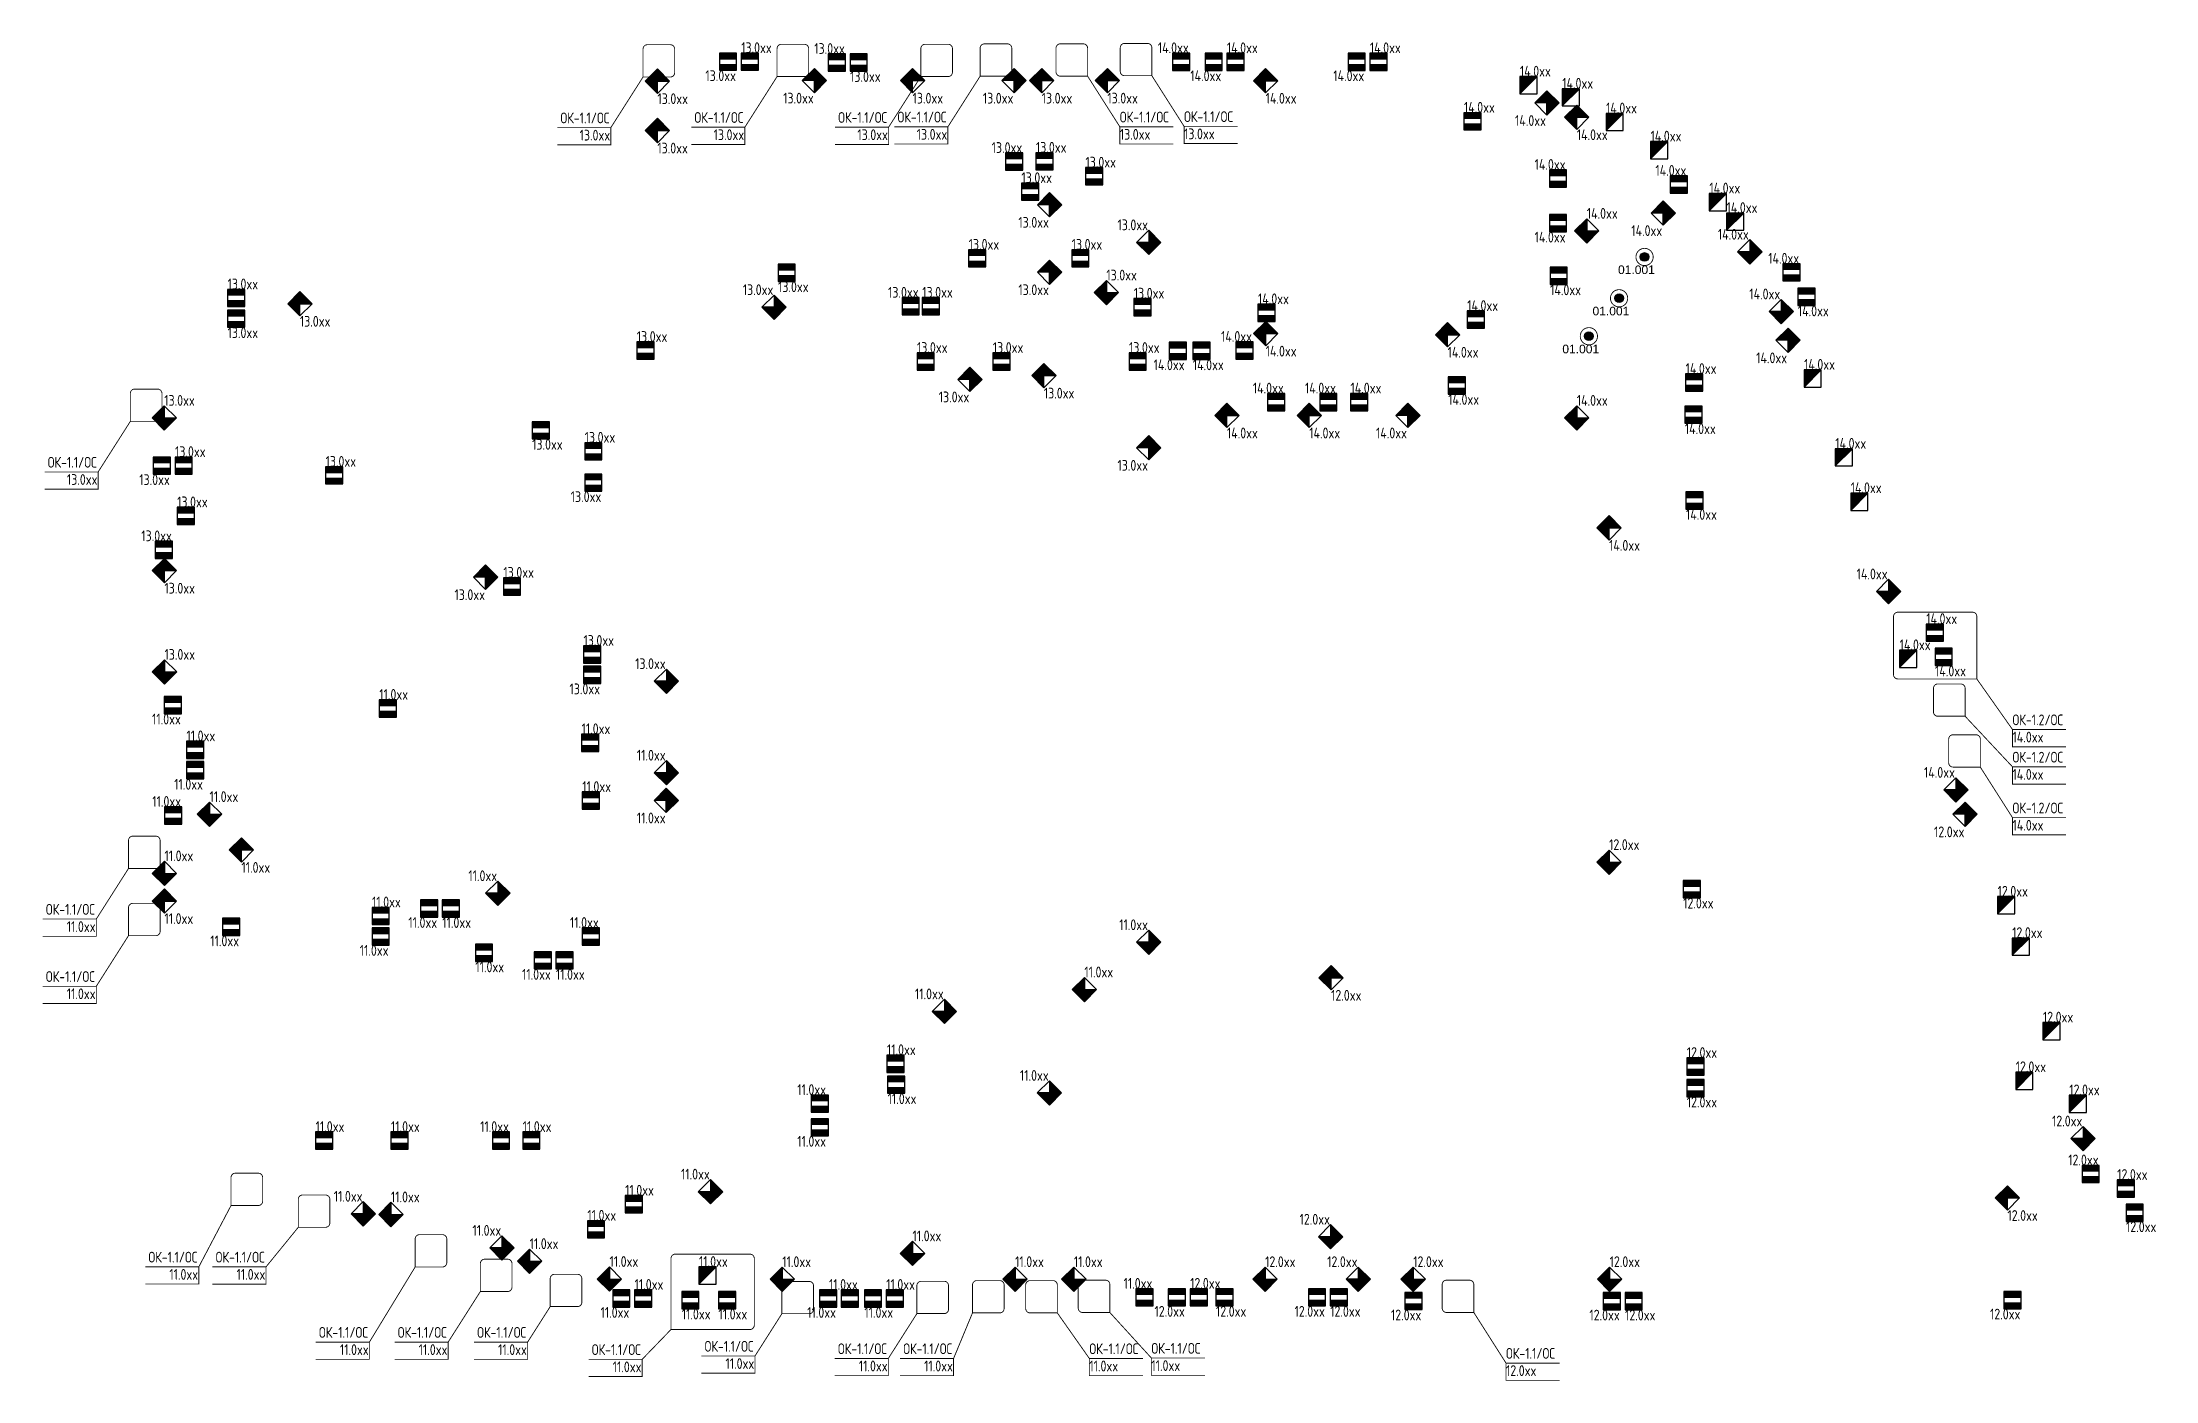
# Model space of a CAD drawing. Header units: millimetres. Extents: x 52233 to 150385, y -35527 to 26631.
import ezdxf

# ---------------------------------------------------------------- set-up
doc = ezdxf.new("R2010")
doc.units = ezdxf.units.MM
doc.layers.add('Охранная сигнализация', color=5, linetype='Continuous')
doc.styles.add('-ISOCPEUR-', font='ISOCPEUR.TTF', dxfattribs={"width": 0.8, "height": 2.5})
doc.styles.add('Annotative', font='Arial.ttf')

# ---------------------------------------------------------------- blocks, each defined once
blk = doc.blocks.new('*U32')
h = blk.add_hatch(color=256)
h.dxf.hatch_style = 1
h.paths.add_polyline_path([(2.83, 0), (5.66, 2.83), (2.83, 2.83), (2.83, 5.66), (0, 2.83)])
for points in [[(2.83, 0), (5.66, 2.83), (2.83, 5.66), (0, 2.83)], [(2.83, 2.83), (5.66, 2.83), (2.83, 5.66), (2.83, 2.83)]]:
    blk.add_lwpolyline(points, close=True)
at = {"style": '-ISOCPEUR-', "width": 0.8}
blk.add_attdef('ADDR', (2.83, 5.66), '', height=2.5, dxfattribs=at)
blk = doc.blocks.new('*U33')
h = blk.add_hatch(color=256)
h.dxf.hatch_style = 1
h.paths.add_polyline_path([(-2.83, 0), (-5.66, 2.83), (-2.83, 2.83), (-2.83, 5.66), (0, 2.83)])
for points in [[(-2.83, 0), (-5.66, 2.83), (-2.83, 5.66), (0, 2.83)], [(-2.83, 2.83), (-5.66, 2.83), (-2.83, 5.66), (-2.83, 2.83)]]:
    blk.add_lwpolyline(points, close=True)
at = {"style": '-ISOCPEUR-', "width": 0.8}
blk.add_attdef('ADDR', (-2.83, 5.66), '', height=2.5, dxfattribs=at)
blk = doc.blocks.new('*U34')
h = blk.add_hatch(color=256)
h.dxf.hatch_style = 1
h.paths.add_polyline_path([(-2.83, 0), (-5.66, -2.83), (-2.83, -2.83), (-2.83, -5.66), (0, -2.83)])
for points in [[(-2.83, 0), (-5.66, -2.83), (-2.83, -5.66), (0, -2.83)], [(-2.83, -2.83), (-5.66, -2.83), (-2.83, -5.66), (-2.83, -2.83)]]:
    blk.add_lwpolyline(points, close=True)
at = {"style": '-ISOCPEUR-', "width": 0.8}
blk.add_attdef('ADDR', (-2.83, -5.66), '', height=2.5, dxfattribs=at)
blk = doc.blocks.new('*U35')
h = blk.add_hatch(color=256)
h.dxf.hatch_style = 1
h.paths.add_polyline_path([(2.83, 0), (5.66, -2.83), (2.83, -2.83), (2.83, -5.66), (0, -2.83)])
for points in [[(2.83, 0), (5.66, -2.83), (2.83, -5.66), (0, -2.83)], [(2.83, -2.83), (5.66, -2.83), (2.83, -5.66), (2.83, -2.83)]]:
    blk.add_lwpolyline(points, close=True)
at = {"style": '-ISOCPEUR-', "width": 0.8}
blk.add_attdef('ADDR', (2.83, -5.66), '', height=2.5, dxfattribs=at)
blk = doc.blocks.new('*U36')
h = blk.add_hatch(color=256)
h.dxf.hatch_style = 1
h.paths.add_polyline_path([(-2.83, 0), (-5.66, -2.83), (-2.83, -2.83), (-2.83, -5.66), (0, -2.83)])
for points in [[(-2.83, 0), (-5.66, -2.83), (-2.83, -5.66), (0, -2.83)], [(-2.83, -2.83), (-5.66, -2.83), (-2.83, -5.66), (-2.83, -2.83)]]:
    blk.add_lwpolyline(points, close=True)
at = {"style": '-ISOCPEUR-', "width": 0.8}
blk.add_attdef('ADDR', (-2.83, -5.66), '', height=2.5, dxfattribs=at)
blk = doc.blocks.new('*U37')
h = blk.add_hatch(color=256)
h.dxf.hatch_style = 1
h.paths.add_polyline_path([(2.83, 0), (5.66, -2.83), (2.83, -2.83), (2.83, -5.66), (0, -2.83)])
for points in [[(2.83, 0), (5.66, -2.83), (2.83, -5.66), (0, -2.83)], [(2.83, -2.83), (5.66, -2.83), (2.83, -5.66), (2.83, -2.83)]]:
    blk.add_lwpolyline(points, close=True)
at = {"style": '-ISOCPEUR-', "width": 0.8}
blk.add_attdef('ADDR', (2.83, -5.66), '', height=2.5, dxfattribs=at)
blk = doc.blocks.new('*U38')
h = blk.add_hatch(color=256)
h.dxf.hatch_style = 1
h.paths.add_polyline_path([(2.83, 0), (5.66, -2.83), (2.83, -2.83), (2.83, -5.66), (0, -2.83)])
for points in [[(2.83, 0), (5.66, -2.83), (2.83, -5.66), (0, -2.83)], [(2.83, -2.83), (5.66, -2.83), (2.83, -5.66), (2.83, -2.83)]]:
    blk.add_lwpolyline(points, close=True)
at = {"style": '-ISOCPEUR-', "width": 0.8}
blk.add_attdef('ADDR', (2.83, -5.66), '', height=2.5, dxfattribs=at)
blk = doc.blocks.new('*U39')
h = blk.add_hatch(color=256)
h.dxf.hatch_style = 1
h.paths.add_polyline_path([(-2.83, 0), (-5.66, -2.83), (-2.83, -2.83), (-2.83, -5.66), (0, -2.83)])
for points in [[(-2.83, 0), (-5.66, -2.83), (-2.83, -5.66), (0, -2.83)], [(-2.83, -2.83), (-5.66, -2.83), (-2.83, -5.66), (-2.83, -2.83)]]:
    blk.add_lwpolyline(points, close=True)
at = {"style": '-ISOCPEUR-', "width": 0.8}
blk.add_attdef('ADDR', (-2.83, -5.66), '', height=2.5, dxfattribs=at)
blk = doc.blocks.new('*U42')
h = blk.add_hatch(color=256)
h.dxf.hatch_style = 1
h.paths.add_polyline_path([(-2.83, 0), (-5.66, -2.83), (-2.83, -2.83), (-2.83, -5.66), (0, -2.83)])
for points in [[(-2.83, 0), (-5.66, -2.83), (-2.83, -5.66), (0, -2.83)], [(-2.83, -2.83), (-5.66, -2.83), (-2.83, -5.66), (-2.83, -2.83)]]:
    blk.add_lwpolyline(points, close=True)
at = {"style": '-ISOCPEUR-', "width": 0.8}
blk.add_attdef('ADDR', (-2.83, -5.66), '', height=2.5, dxfattribs=at)
blk = doc.blocks.new('*U40')
h = blk.add_hatch(color=256)
h.dxf.hatch_style = 1
h.paths.add_polyline_path([(2.83, 0), (5.66, 2.83), (2.83, 2.83), (2.83, 5.66), (0, 2.83)])
for points in [[(2.83, 0), (5.66, 2.83), (2.83, 5.66), (0, 2.83)], [(2.83, 2.83), (5.66, 2.83), (2.83, 5.66), (2.83, 2.83)]]:
    blk.add_lwpolyline(points, close=True)
at = {"style": '-ISOCPEUR-', "width": 0.8}
blk.add_attdef('ADDR', (2.83, 5.66), '', height=2.5, dxfattribs=at)
blk = doc.blocks.new('*U41')
h = blk.add_hatch(color=256)
h.dxf.hatch_style = 1
h.paths.add_polyline_path([(-2.83, 0), (-5.66, 2.83), (-2.83, 2.83), (-2.83, 5.66), (0, 2.83)])
for points in [[(-2.83, 0), (-5.66, 2.83), (-2.83, 5.66), (0, 2.83)], [(-2.83, 2.83), (-5.66, 2.83), (-2.83, 5.66), (-2.83, 2.83)]]:
    blk.add_lwpolyline(points, close=True)
at = {"style": '-ISOCPEUR-', "width": 0.8}
blk.add_attdef('ADDR', (-2.83, 5.66), '', height=2.5, dxfattribs=at)
blk = doc.blocks.new('*U43')
h = blk.add_hatch(color=256)
h.dxf.hatch_style = 1
h.paths.add_polyline_path([(-2.83, 0), (-5.66, 2.83), (-2.83, 2.83), (-2.83, 5.66), (0, 2.83)])
for points in [[(-2.83, 0), (-5.66, 2.83), (-2.83, 5.66), (0, 2.83)], [(-2.83, 2.83), (-5.66, 2.83), (-2.83, 5.66), (-2.83, 2.83)]]:
    blk.add_lwpolyline(points, close=True)
at = {"style": '-ISOCPEUR-', "width": 0.8}
blk.add_attdef('ADDR', (-2.83, 5.66), '', height=2.5, dxfattribs=at)
blk = doc.blocks.new('*U44')
h = blk.add_hatch(color=256)
h.dxf.hatch_style = 1
h.paths.add_polyline_path([(2.83, 0), (5.66, -2.83), (2.83, -2.83), (2.83, -5.66), (0, -2.83)])
for points in [[(2.83, 0), (5.66, -2.83), (2.83, -5.66), (0, -2.83)], [(2.83, -2.83), (5.66, -2.83), (2.83, -5.66), (2.83, -2.83)]]:
    blk.add_lwpolyline(points, close=True)
at = {"style": '-ISOCPEUR-', "width": 0.8}
blk.add_attdef('ADDR', (2.83, -5.66), '', height=2.5, dxfattribs=at)
blk = doc.blocks.new('*U59')
h = blk.add_hatch(color=256)
h.dxf.hatch_style = 1
h.paths.add_polyline_path([(0, 4), (0, 0), (4, 4)])
for points in [[(0, 0), (4, 0), (4, 4), (0, 4)], [(0, 0), (4, 0), (4, 4), (0, 0)]]:
    blk.add_lwpolyline(points, close=True)
at = {"style": '-ISOCPEUR-', "width": 0.8}
blk.add_attdef('ADDR', (0, 4), '', height=2.5, dxfattribs=at)
blk = doc.blocks.new('*U15')
h = blk.add_hatch(color=256)
h.dxf.hatch_style = 1
h.paths.add_polyline_path([(0, -2.7), (0, -4), (4, -4), (4, -2.7)])
h.paths.add_polyline_path([(0, 0), (0, -1.3), (4, -1.3), (4, 0)])
for points in [[(0, -4), (4, -4), (4, 0), (0, 0)], [(0, -1.3), (4, -1.3), (4, 0), (0, 0)], [(0, -4), (4, -4), (4, -2.7), (0, -2.7)]]:
    blk.add_lwpolyline(points, close=True)
at = {"style": '-ISOCPEUR-', "width": 0.8}
blk.add_attdef('ADDR', (0, -4), '', height=2.5, dxfattribs=at)
blk = doc.blocks.new('*U30')
h = blk.add_hatch(color=256)
h.dxf.hatch_style = 1
h.paths.add_polyline_path([(0, -2.7), (0, -4), (4, -4), (4, -2.7)])
h.paths.add_polyline_path([(0, 0), (0, -1.3), (4, -1.3), (4, 0)])
for points in [[(0, -4), (4, -4), (4, 0), (0, 0)], [(0, -1.3), (4, -1.3), (4, 0), (0, 0)], [(0, -4), (4, -4), (4, -2.7), (0, -2.7)]]:
    blk.add_lwpolyline(points, close=True)
at = {"style": '-ISOCPEUR-', "width": 0.8}
blk.add_attdef('ADDR', (0, -4), '', height=2.5, dxfattribs=at)
blk = doc.blocks.new('*U47')
at = {"const_width": 0.2}
blk.add_lwpolyline([(0, 0), (6.34, 0, 0.414214), (7.34, 1), (7.34, 6.5, 0.414214), (6.34, 7.5), (1, 7.5, 0.414214), (0, 6.5)], format="xyb", close=True, dxfattribs=at)
for points in [[(0, 0), (-10.63, -17.45)], [(-10.63, -17.45), (-10.63, -21.45), (-23.07, -21.45)], [(-10.63, -17.45), (-23.07, -17.45)]]:
    blk.add_lwpolyline(points, dxfattribs=at)
at = {"style": '-ISOCPEUR-', "width": 0.8}
for tag, p in [('UIN', (-13.42, -16.45)), ('ADDR', (-13.42, -20.45))]:
    blk.add_attdef(tag, p, '', height=2.5, dxfattribs=at)
blk = doc.blocks.new('*U45')
at = {"const_width": 0.2}
blk.add_lwpolyline([(0, 0), (6.34, 0, 0.414214), (7.34, 1), (7.34, 6.5, 0.414214), (6.34, 7.5), (1, 7.5, 0.414214), (0, 6.5)], format="xyb", close=True, dxfattribs=at)
for points in [[(0, 0), (-7.48, -9.18)], [(-7.48, -9.18), (-7.48, -13.18), (-19.92, -13.18)], [(-7.48, -9.18), (-19.92, -9.18)]]:
    blk.add_lwpolyline(points, dxfattribs=at)
at = {"style": '-ISOCPEUR-', "width": 0.8}
for tag, p in [('ADDR', (-10.27, -12.18)), ('UIN', (-10.27, -8.18))]:
    blk.add_attdef(tag, p, '', height=2.5, dxfattribs=at)
blk = doc.blocks.new('*U46')
at = {"const_width": 0.2}
blk.add_lwpolyline([(0, 0), (6.34, 0, 0.414214), (7.34, 1), (7.34, 6.5, 0.414214), (6.34, 7.5), (1, 7.5, 0.414214), (0, 6.5)], format="xyb", close=True, dxfattribs=at)
for points in [[(0, 0), (-7.48, -14.24)], [(-7.48, -14.24), (-7.48, -18.24), (-19.92, -18.24)], [(-7.48, -14.24), (-19.92, -14.24)]]:
    blk.add_lwpolyline(points, dxfattribs=at)
at = {"style": '-ISOCPEUR-', "width": 0.8}
for tag, p in [('UIN', (-10.27, -13.24)), ('ADDR', (-10.27, -17.24))]:
    blk.add_attdef(tag, p, '', height=2.5, dxfattribs=at)
blk = doc.blocks.new('*U48')
at = {"const_width": 0.2}
blk.add_lwpolyline([(0, 0), (6.34, 0, 0.414214), (7.34, 1), (7.34, 6.5, 0.414214), (6.34, 7.5), (1, 7.5, 0.414214), (0, 6.5)], format="xyb", close=True, dxfattribs=at)
for points in [[(0, 0), (-7.48, -11.75)], [(-7.48, -11.75), (-7.48, -15.75), (-19.92, -15.75)], [(-7.48, -11.75), (-19.92, -11.75)]]:
    blk.add_lwpolyline(points, dxfattribs=at)
at = {"style": '-ISOCPEUR-', "width": 0.8}
for tag, p in [('UIN', (-10.27, -10.75)), ('ADDR', (-10.27, -14.75))]:
    blk.add_attdef(tag, p, '', height=2.5, dxfattribs=at)
blk = doc.blocks.new('*U49')
at = {"const_width": 0.2}
blk.add_lwpolyline([(0, 0), (18.34, 0, 0.414214), (19.34, 1), (19.34, 16.5, 0.414214), (18.34, 17.5), (1, 17.5, 0.414214), (0, 16.5)], format="xyb", close=True, dxfattribs=at)
for points in [[(0, 0), (-6.69, -6.93)], [(-6.69, -6.93), (-6.69, -10.93), (-19.13, -10.93)], [(-6.69, -6.93), (-19.13, -6.93)]]:
    blk.add_lwpolyline(points, dxfattribs=at)
at = {"style": '-ISOCPEUR-', "width": 0.8}
for tag, p in [('UIN', (-9.48, -5.93)), ('ADDR', (-9.48, -9.93))]:
    blk.add_attdef(tag, p, '', height=2.5, dxfattribs=at)
blk = doc.blocks.new('*U16')
h = blk.add_hatch(color=256)
h.dxf.hatch_style = 1
h.paths.add_polyline_path([(0, 1.3), (0, 0), (4, 0), (4, 1.3)])
h.paths.add_polyline_path([(0, 4), (0, 2.7), (4, 2.7), (4, 4)])
for points in [[(0, 0), (4, 0), (4, 4), (0, 4)], [(0, 2.7), (4, 2.7), (4, 4), (0, 4)], [(0, 0), (4, 0), (4, 1.3), (0, 1.3)]]:
    blk.add_lwpolyline(points, close=True)
at = {"style": '-ISOCPEUR-', "width": 0.8}
blk.add_attdef('ADDR', (0, 4), '', height=2.5, dxfattribs=at)
blk = doc.blocks.new('*U17')
h = blk.add_hatch(color=256)
h.dxf.hatch_style = 1
h.paths.add_polyline_path([(-4, 1.3), (-4, 0), (0, 0), (0, 1.3)])
h.paths.add_polyline_path([(-4, 4), (-4, 2.7), (0, 2.7), (0, 4)])
for points in [[(-4, 0), (0, 0), (0, 4), (-4, 4)], [(-4, 2.7), (0, 2.7), (0, 4), (-4, 4)], [(-4, 0), (0, 0), (0, 1.3), (-4, 1.3)]]:
    blk.add_lwpolyline(points, close=True)
at = {"style": '-ISOCPEUR-', "width": 0.8}
blk.add_attdef('ADDR', (0, 4), '', height=2.5, dxfattribs=at)
blk = doc.blocks.new('*U18')
h = blk.add_hatch(color=256)
h.dxf.hatch_style = 1
h.paths.add_polyline_path([(0, -2.7), (0, -4), (4, -4), (4, -2.7)])
h.paths.add_polyline_path([(0, 0), (0, -1.3), (4, -1.3), (4, 0)])
for points in [[(0, -4), (4, -4), (4, 0), (0, 0)], [(0, -1.3), (4, -1.3), (4, 0), (0, 0)], [(0, -4), (4, -4), (4, -2.7), (0, -2.7)]]:
    blk.add_lwpolyline(points, close=True)
at = {"style": '-ISOCPEUR-', "width": 0.8}
blk.add_attdef('ADDR', (0, -4), '', height=2.5, dxfattribs=at)
blk = doc.blocks.new('*U19')
h = blk.add_hatch(color=256)
h.dxf.hatch_style = 1
h.paths.add_polyline_path([(-4, 1.3), (-4, 0), (0, 0), (0, 1.3)])
h.paths.add_polyline_path([(-4, 4), (-4, 2.7), (0, 2.7), (0, 4)])
for points in [[(-4, 0), (0, 0), (0, 4), (-4, 4)], [(-4, 2.7), (0, 2.7), (0, 4), (-4, 4)], [(-4, 0), (0, 0), (0, 1.3), (-4, 1.3)]]:
    blk.add_lwpolyline(points, close=True)
at = {"style": '-ISOCPEUR-', "width": 0.8}
blk.add_attdef('ADDR', (0, 4), '', height=2.5, dxfattribs=at)
blk = doc.blocks.new('*U20')
h = blk.add_hatch(color=256)
h.dxf.hatch_style = 1
h.paths.add_polyline_path([(-4, -2.7), (-4, -4), (0, -4), (0, -2.7)])
h.paths.add_polyline_path([(-4, 0), (-4, -1.3), (0, -1.3), (0, 0)])
for points in [[(-4, -4), (0, -4), (0, 0), (-4, 0)], [(-4, -1.3), (0, -1.3), (0, 0), (-4, 0)], [(-4, -4), (0, -4), (0, -2.7), (-4, -2.7)]]:
    blk.add_lwpolyline(points, close=True)
at = {"style": '-ISOCPEUR-', "width": 0.8}
blk.add_attdef('ADDR', (0, -4), '', height=2.5, dxfattribs=at)
blk = doc.blocks.new('*U21')
h = blk.add_hatch(color=256)
h.dxf.hatch_style = 1
h.paths.add_polyline_path([(0, 1.3), (0, 0), (4, 0), (4, 1.3)])
h.paths.add_polyline_path([(0, 4), (0, 2.7), (4, 2.7), (4, 4)])
for points in [[(0, 0), (4, 0), (4, 4), (0, 4)], [(0, 2.7), (4, 2.7), (4, 4), (0, 4)], [(0, 0), (4, 0), (4, 1.3), (0, 1.3)]]:
    blk.add_lwpolyline(points, close=True)
at = {"style": '-ISOCPEUR-', "width": 0.8}
blk.add_attdef('ADDR', (0, 4), '', height=2.5, dxfattribs=at)
blk = doc.blocks.new('*U22')
h = blk.add_hatch(color=256)
h.dxf.hatch_style = 1
h.paths.add_polyline_path([(0, -2.7), (0, -4), (4, -4), (4, -2.7)])
h.paths.add_polyline_path([(0, 0), (0, -1.3), (4, -1.3), (4, 0)])
for points in [[(0, -4), (4, -4), (4, 0), (0, 0)], [(0, -1.3), (4, -1.3), (4, 0), (0, 0)], [(0, -4), (4, -4), (4, -2.7), (0, -2.7)]]:
    blk.add_lwpolyline(points, close=True)
at = {"style": '-ISOCPEUR-', "width": 0.8}
blk.add_attdef('ADDR', (0, -4), '', height=2.5, dxfattribs=at)
blk = doc.blocks.new('*U23')
h = blk.add_hatch(color=256)
h.dxf.hatch_style = 1
h.paths.add_polyline_path([(0, -2.7), (0, -4), (4, -4), (4, -2.7)])
h.paths.add_polyline_path([(0, 0), (0, -1.3), (4, -1.3), (4, 0)])
for points in [[(0, -4), (4, -4), (4, 0), (0, 0)], [(0, -1.3), (4, -1.3), (4, 0), (0, 0)], [(0, -4), (4, -4), (4, -2.7), (0, -2.7)]]:
    blk.add_lwpolyline(points, close=True)
at = {"style": '-ISOCPEUR-', "width": 0.8}
blk.add_attdef('ADDR', (0, -4), '', height=2.5, dxfattribs=at)
blk = doc.blocks.new('*U24')
h = blk.add_hatch(color=256)
h.dxf.hatch_style = 1
h.paths.add_polyline_path([(-4, 1.3), (-4, 0), (0, 0), (0, 1.3)])
h.paths.add_polyline_path([(-4, 4), (-4, 2.7), (0, 2.7), (0, 4)])
for points in [[(-4, 0), (0, 0), (0, 4), (-4, 4)], [(-4, 2.7), (0, 2.7), (0, 4), (-4, 4)], [(-4, 0), (0, 0), (0, 1.3), (-4, 1.3)]]:
    blk.add_lwpolyline(points, close=True)
at = {"style": '-ISOCPEUR-', "width": 0.8}
blk.add_attdef('ADDR', (0, 4), '', height=2.5, dxfattribs=at)
blk = doc.blocks.new('*U25')
h = blk.add_hatch(color=256)
h.dxf.hatch_style = 1
h.paths.add_polyline_path([(0, 1.3), (0, 0), (4, 0), (4, 1.3)])
h.paths.add_polyline_path([(0, 4), (0, 2.7), (4, 2.7), (4, 4)])
for points in [[(0, 0), (4, 0), (4, 4), (0, 4)], [(0, 2.7), (4, 2.7), (4, 4), (0, 4)], [(0, 0), (4, 0), (4, 1.3), (0, 1.3)]]:
    blk.add_lwpolyline(points, close=True)
at = {"style": '-ISOCPEUR-', "width": 0.8}
blk.add_attdef('ADDR', (0, 4), '', height=2.5, dxfattribs=at)
blk = doc.blocks.new('*U26')
h = blk.add_hatch(color=256)
h.dxf.hatch_style = 1
h.paths.add_polyline_path([(0, 1.3), (0, 0), (4, 0), (4, 1.3)])
h.paths.add_polyline_path([(0, 4), (0, 2.7), (4, 2.7), (4, 4)])
for points in [[(0, 0), (4, 0), (4, 4), (0, 4)], [(0, 2.7), (4, 2.7), (4, 4), (0, 4)], [(0, 0), (4, 0), (4, 1.3), (0, 1.3)]]:
    blk.add_lwpolyline(points, close=True)
at = {"style": '-ISOCPEUR-', "width": 0.8}
blk.add_attdef('ADDR', (0, 4), '', height=2.5, dxfattribs=at)
blk = doc.blocks.new('*U28')
h = blk.add_hatch(color=256)
h.dxf.hatch_style = 1
h.paths.add_polyline_path([(0, -2.7), (0, -4), (4, -4), (4, -2.7)])
h.paths.add_polyline_path([(0, 0), (0, -1.3), (4, -1.3), (4, 0)])
for points in [[(0, -4), (4, -4), (4, 0), (0, 0)], [(0, -1.3), (4, -1.3), (4, 0), (0, 0)], [(0, -4), (4, -4), (4, -2.7), (0, -2.7)]]:
    blk.add_lwpolyline(points, close=True)
at = {"style": '-ISOCPEUR-', "width": 0.8}
blk.add_attdef('ADDR', (0, -4), '', height=2.5, dxfattribs=at)
blk = doc.blocks.new('*U31')
h = blk.add_hatch(color=256)
h.dxf.hatch_style = 1
h.paths.add_polyline_path([(-4, -2.7), (-4, -4), (0, -4), (0, -2.7)])
h.paths.add_polyline_path([(-4, 0), (-4, -1.3), (0, -1.3), (0, 0)])
for points in [[(-4, -4), (0, -4), (0, 0), (-4, 0)], [(-4, -1.3), (0, -1.3), (0, 0), (-4, 0)], [(-4, -4), (0, -4), (0, -2.7), (-4, -2.7)]]:
    blk.add_lwpolyline(points, close=True)
at = {"style": '-ISOCPEUR-', "width": 0.8}
blk.add_attdef('ADDR', (0, -4), '', height=2.5, dxfattribs=at)
blk = doc.blocks.new('*U29')
h = blk.add_hatch(color=256)
h.dxf.hatch_style = 1
h.paths.add_polyline_path([(0, 1.3), (0, 0), (4, 0), (4, 1.3)])
h.paths.add_polyline_path([(0, 4), (0, 2.7), (4, 2.7), (4, 4)])
for points in [[(0, 0), (4, 0), (4, 4), (0, 4)], [(0, 2.7), (4, 2.7), (4, 4), (0, 4)], [(0, 0), (4, 0), (4, 1.3), (0, 1.3)]]:
    blk.add_lwpolyline(points, close=True)
at = {"style": '-ISOCPEUR-', "width": 0.8}
blk.add_attdef('ADDR', (0, 4), '', height=2.5, dxfattribs=at)
blk = doc.blocks.new('*U27')
h = blk.add_hatch(color=256)
h.dxf.hatch_style = 1
h.paths.add_polyline_path([(-4, 1.3), (-4, 0), (0, 0), (0, 1.3)])
h.paths.add_polyline_path([(-4, 4), (-4, 2.7), (0, 2.7), (0, 4)])
for points in [[(-4, 0), (0, 0), (0, 4), (-4, 4)], [(-4, 2.7), (0, 2.7), (0, 4), (-4, 4)], [(-4, 0), (0, 0), (0, 1.3), (-4, 1.3)]]:
    blk.add_lwpolyline(points, close=True)
at = {"style": '-ISOCPEUR-', "width": 0.8}
blk.add_attdef('ADDR', (0, 4), '', height=2.5, dxfattribs=at)
blk = doc.blocks.new('*U54')
at = {"const_width": 0.2}
blk.add_lwpolyline([(0, 0), (6.34, 0, 0.414214), (7.34, 1), (7.34, 6.5, 0.414214), (6.34, 7.5), (1, 7.5, 0.414214), (0, 6.5)], format="xyb", close=True, dxfattribs=at)
for points in [[(0, 0), (-6.25, -9.82)], [(-6.25, -9.82), (-6.25, -13.82), (-18.69, -13.82)], [(-6.25, -9.82), (-18.69, -9.82)]]:
    blk.add_lwpolyline(points, dxfattribs=at)
at = {"style": '-ISOCPEUR-', "width": 0.8}
for tag, p in [('UIN', (-9.04, -8.82)), ('ADDR', (-9.04, -12.82))]:
    blk.add_attdef(tag, p, '', height=2.5, dxfattribs=at)
blk = doc.blocks.new('*U50')
at = {"const_width": 0.2}
blk.add_lwpolyline([(0, 0), (6.34, 0, 0.414214), (7.34, 1), (7.34, 6.5, 0.414214), (6.34, 7.5), (1, 7.5, 0.414214), (0, 6.5)], format="xyb", close=True, dxfattribs=at)
for points in [[(0, 0), (-6.64, -10.42)], [(-6.64, -10.42), (-6.64, -14.42), (-19.08, -14.42)], [(-6.64, -10.42), (-19.08, -10.42)]]:
    blk.add_lwpolyline(points, dxfattribs=at)
at = {"style": '-ISOCPEUR-', "width": 0.8}
for tag, p in [('UIN', (-9.42, -9.42)), ('ADDR', (-9.42, -13.42))]:
    blk.add_attdef(tag, p, '', height=2.5, dxfattribs=at)
blk = doc.blocks.new('*U53')
at = {"const_width": 0.2}
blk.add_lwpolyline([(0, 0), (6.34, 0, 0.414214), (7.34, 1), (7.34, 6.5, 0.414214), (6.34, 7.5), (1, 7.5, 0.414214), (0, 6.5)], format="xyb", close=True, dxfattribs=at)
for points in [[(0, 0), (-4.39, -10.58)], [(-4.39, -10.58), (-4.39, -14.58), (-16.83, -14.58)], [(-4.39, -10.58), (-16.83, -10.58)]]:
    blk.add_lwpolyline(points, dxfattribs=at)
at = {"style": '-ISOCPEUR-', "width": 0.8}
for tag, p in [('UIN', (-7.17, -9.58)), ('ADDR', (-7.17, -13.58))]:
    blk.add_attdef(tag, p, '', height=2.5, dxfattribs=at)
blk = doc.blocks.new('*U51')
at = {"const_width": 0.2}
blk.add_lwpolyline([(0, 0), (-6.34, 0, -0.414214), (-7.34, 1), (-7.34, 6.5, -0.414214), (-6.34, 7.5), (-1, 7.5, -0.414214), (0, 6.5)], format="xyb", close=True, dxfattribs=at)
for points in [[(0, 0), (7.44, -10.58)], [(7.44, -10.58), (7.44, -14.58), (19.88, -14.58)], [(7.44, -10.58), (19.88, -10.58)]]:
    blk.add_lwpolyline(points, dxfattribs=at)
at = {"style": '-ISOCPEUR-', "width": 0.8}
for tag, p in [('UIN', (7.44, -9.58)), ('ADDR', (7.44, -13.58))]:
    blk.add_attdef(tag, p, '', height=2.5, dxfattribs=at)
blk = doc.blocks.new('*U52')
at = {"const_width": 0.2}
blk.add_lwpolyline([(0, 0), (-6.34, 0, -0.414214), (-7.34, 1), (-7.34, 6.5, -0.414214), (-6.34, 7.5), (-1, 7.5, -0.414214), (0, 6.5)], format="xyb", close=True, dxfattribs=at)
for points in [[(0, 0), (9.65, -10.58)], [(9.65, -10.58), (9.65, -14.58), (22.09, -14.58)], [(9.65, -10.58), (22.09, -10.58)]]:
    blk.add_lwpolyline(points, dxfattribs=at)
at = {"style": '-ISOCPEUR-', "width": 0.8}
for tag, p in [('UIN', (9.65, -9.58)), ('ADDR', (9.65, -13.58))]:
    blk.add_attdef(tag, p, '', height=2.5, dxfattribs=at)
blk = doc.blocks.new('*U55')
at = {"const_width": 0.2}
blk.add_lwpolyline([(0, 0), (6.34, 0, 0.414214), (7.34, 1), (7.34, 6.5, 0.414214), (6.34, 7.5), (1, 7.5, 0.414214), (0, 6.5)], format="xyb", close=True, dxfattribs=at)
for points in [[(0, 0), (-5.25, -8.25)], [(-5.25, -8.25), (-5.25, -12.25), (-17.69, -12.25)], [(-5.25, -8.25), (-17.69, -8.25)]]:
    blk.add_lwpolyline(points, dxfattribs=at)
at = {"style": '-ISOCPEUR-', "width": 0.8}
for tag, p in [('UIN', (-8.04, -7.25)), ('ADDR', (-8.04, -11.25))]:
    blk.add_attdef(tag, p, '', height=2.5, dxfattribs=at)
blk = doc.blocks.new('*U56')
at = {"const_width": 0.2}
blk.add_lwpolyline([(0, 0), (-6.34, 0, -0.414214), (-7.34, 1), (-7.34, 6.5, -0.414214), (-6.34, 7.5), (-1, 7.5, -0.414214), (0, 6.5)], format="xyb", close=True, dxfattribs=at)
for points in [[(0, 0), (7.48, -11.75)], [(7.48, -11.75), (7.48, -15.75), (19.92, -15.75)], [(7.48, -11.75), (19.92, -11.75)]]:
    blk.add_lwpolyline(points, dxfattribs=at)
at = {"style": '-ISOCPEUR-', "width": 0.8}
for tag, p in [('UIN', (7.48, -10.75)), ('ADDR', (7.48, -14.75))]:
    blk.add_attdef(tag, p, '', height=2.5, dxfattribs=at)
blk = doc.blocks.new('*U6')
h = blk.add_hatch(color=256)
h.dxf.hatch_style = 1
h.paths.add_polyline_path([(-1, -2, 1), (-3, -2, 1)])
at = {"const_width": 0.2}
blk.add_lwpolyline([(-2, -4, 1), (-2, 0, 1), (-2, -4)], format="xyb", dxfattribs=at)
blk.add_circle((-2, -2), 1)
at = {"style": 'Annotative'}
blk.add_attdef('ADDR', (0, -4), '', height=2, dxfattribs=at)
blk = doc.blocks.new('*U57')
at = {"const_width": 0.2}
blk.add_lwpolyline([(0, 0), (-6.34, 0, -0.414214), (-7.34, 1), (-7.34, 6.5, -0.414214), (-6.34, 7.5), (-1, 7.5, -0.414214), (0, 6.5)], format="xyb", close=True, dxfattribs=at)
for points in [[(0, 0), (11.01, -11.75)], [(11.01, -11.75), (11.01, -15.75), (23.45, -15.75)], [(11.01, -11.75), (23.45, -11.75)]]:
    blk.add_lwpolyline(points, dxfattribs=at)
at = {"style": '-ISOCPEUR-', "width": 0.8}
for tag, p in [('UIN', (11.01, -10.75)), ('ADDR', (11.01, -14.75))]:
    blk.add_attdef(tag, p, '', height=2.5, dxfattribs=at)
blk = doc.blocks.new('*U58')
at = {"const_width": 0.2}
blk.add_lwpolyline([(0, 0), (-18.34, 0, -0.414214), (-19.34, 1), (-19.34, 14.5, -0.414214), (-18.34, 15.5), (-1, 15.5, -0.414214), (0, 14.5)], format="xyb", close=True, dxfattribs=at)
for points in [[(0, 0), (8.29, -11.75)], [(8.29, -11.75), (8.29, -15.75), (20.73, -15.75)], [(8.29, -11.75), (20.73, -11.75)]]:
    blk.add_lwpolyline(points, dxfattribs=at)
at = {"style": '-ISOCPEUR-', "width": 0.8}
for tag, p in [('UIN', (8.29, -10.75)), ('ADDR', (8.29, -14.75))]:
    blk.add_attdef(tag, p, '', height=2.5, dxfattribs=at)

msp = doc.modelspace()

# ---------------------------------------------------------------- block references
at = {"layer": 'Охранная сигнализация'}
ref = msp.add_blockref('*U48', (80134, 25017), dxfattribs=dict(at, xscale=200, yscale=200, zscale=200))
ref.add_attrib('UIN', 'ОК-1.1/ОС', (76298, 22867), dxfattribs={"layer": '0', "height": 500, "style": '-ISOCPEUR-', "width": 0.8})
ref.add_attrib('ADDR', '13.0xx', (77189, 22067), dxfattribs={"layer": '0', "height": 500, "style": '-ISOCPEUR-', "width": 0.8})
ref = msp.add_blockref('*U48', (86358, 25037), dxfattribs=dict(at, xscale=200, yscale=200, zscale=200))
ref.add_attrib('UIN', 'ОК-1.1/ОС', (82521, 22887), dxfattribs={"layer": '0', "height": 500, "style": '-ISOCPEUR-', "width": 0.8})
ref.add_attrib('ADDR', '13.0xx', (83412, 22087), dxfattribs={"layer": '0', "height": 500, "style": '-ISOCPEUR-', "width": 0.8})
at = {"layer": 'Охранная сигнализация', "xscale": 200, "yscale": 200, "zscale": 200}
for name, p, values in [('*U21', (84692, 25329), {'ADDR': '13.0xx'}), ('*U56', (100780, 25057), {'UIN': 'ОК-1.1/ОС', 'ADDR': '13.0xx'}), ('*U56', (103764, 25077), {'UIN': 'ОК-1.1/ОС', 'ADDR': '13.0xx'}), ('*U21', (107246, 25324), {'ADDR': '14.0xx'}), ('*U21', (113887, 25324), {'ADDR': '14.0xx'}), ('*U59', (120856, 24238), {'ADDR': '14.0xx'}), ('*U59', (122821, 23673), {'ADDR': '14.0xx'}), ('*U16', (118255, 22560), {'ADDR': '14.0xx'}), ('*U59', (124856, 22526), {'ADDR': '14.0xx'}), ('*U16', (98382, 20701), {'ADDR': '13.0xx'}), ('*U59', (126921, 21222), {'ADDR': '14.0xx'}), ('*U16', (100680, 20012), {'ADDR': '13.0xx'}), ('*U16', (97707, 19293), {'ADDR': '13.0xx'}), ('*U59', (129653, 18810), {'ADDR': '14.0xx'}), ('*U32', (123397, 17302), {'ADDR': '14.0xx'}), ('*U59', (130451, 17902), {'ADDR': '14.0xx'}), ('*U16', (95256, 16197), {'ADDR': '13.0xx'}), ('*U16', (100041, 16197), {'ADDR': '13.0xx'}), ('*U32', (101084, 14437), {'ADDR': '13.0xx'}), ('*U21', (60839, 14356), {'ADDR': '13.0xx'}), ('*U16', (93101, 13971), {'ADDR': '13.0xx'}), ('*U16', (102924, 13928), {'ADDR': '13.0xx'}), ('*U16', (108691, 13667), {'ADDR': '14.0xx'}), ('*U16', (118407, 13352), {'ADDR': '14.0xx'}), ('*U25', (79844, 11915), {'ADDR': '13.0xx'}), ('*U16', (92857, 11405), {'ADDR': '13.0xx'}), ('*U16', (96377, 11405), {'ADDR': '13.0xx'}), ('*U16', (102703, 11405), {'ADDR': '13.0xx'}), ('*U59', (134052, 10621), {'ADDR': '14.0xx'}), ('*U16', (112987, 9521), {'ADDR': '14.0xx'}), ('*U16', (128550, 10428), {'ADDR': '14.0xx'}), ('*U40', (57332, 8617), {'ADDR': '13.0xx'}), ('*U32', (122932, 8617), {'ADDR': '14.0xx'}), ('*U21', (58400, 6570), {'ADDR': '13.0xx'}), ('*U21', (77424, 7236), {'ADDR': '13.0xx'}), ('*U59', (135502, 6954), {'ADDR': '14.0xx'}), ('*U16', (65390, 6117), {'ADDR': '13.0xx'}), ('*U59', (136218, 4891), {'ADDR': '14.0xx'}), ('*U29', (58497, 4235), {'ADDR': '13.0xx'}), ('*U21', (73649, 962), {'ADDR': '13.0xx'}), ('*U58', (142076, -2936), {'UIN': 'ОК-1.2/ОС', 'ADDR': '14.0xx'}), ('*U26', (139726, -1188), {'ADDR': '14.0xx'}), ('*U21', (77368, -2200), {'ADDR': '13.0xx'}), ('*U40', (57344, -3178), {'ADDR': '13.0xx'}), ('*U59', (138491, -2401), {'ADDR': '14.0xx'}), ('*U21', (67885, -4706), {'ADDR': '11.0xx'}), ('*U57', (141532, -4669), {'UIN': 'ОК-1.2/ОС', 'ADDR': '14.0xx'}), ('*U21', (58929, -6629), {'ADDR': '11.0xx'}), ('*U16', (77277, -6300), {'ADDR': '11.0xx'}), ('*U56', (142238, -7029), {'UIN': 'ОК-1.2/ОС', 'ADDR': '14.0xx'}), ('*U16', (77311, -8986), {'ADDR': '11.0xx'}), ('*U40', (59434, -9783), {'ADDR': '11.0xx'}), ('*U40', (124432, -12013), {'ADDR': '12.0xx'}), ('*U40', (57342, -12533), {'ADDR': '11.0xx'}), ('*U59', (143040, -13847), {'ADDR': '12.0xx'}), ('*U21', (67547, -14345), {'ADDR': '11.0xx'}), ('*U59', (143717, -15769), {'ADDR': '12.0xx'}), ('*U40', (100064, -17928), {'ADDR': '11.0xx'}), ('*U59', (145144, -19690), {'ADDR': '12.0xx'}), ('*U16', (91460, -21205), {'ADDR': '11.0xx'}), ('*U16', (128606, -21335), {'ADDR': '12.0xx'}), ('*U59', (143882, -21998), {'ADDR': '12.0xx'}), ('*U59', (146371, -23070), {'ADDR': '12.0xx'}), ('*U16', (64927, -24775), {'ADDR': '11.0xx'}), ('*U16', (68427, -24775), {'ADDR': '11.0xx'}), ('*U16', (74544, -24775), {'ADDR': '11.0xx'}), ('*U16', (79302, -27730), {'ADDR': '11.0xx'}), ('*U26', (148594, -27000), {'ADDR': '12.0xx'}), ('*U40', (67857, -28373), {'ADDR': '11.0xx'}), ('*U16', (77549, -28895), {'ADDR': '11.0xx'}), ('*U32', (74301, -30544), {'ADDR': '11.0xx'}), ('*U32', (92082, -30183), {'ADDR': '11.0xx'}), ('*U32', (78009, -31372), {'ADDR': '11.0xx'}), ('*U59', (82732, -31041), {'ADDR': '11.0xx'}), ('*U32', (86034, -31381), {'ADDR': '11.0xx'}), ('*U32', (96846, -31381), {'ADDR': '11.0xx'}), ('*U32', (99574, -31381), {'ADDR': '11.0xx'}), ('*U32', (108457, -31383), {'ADDR': '12.0xx'}), ('*U32', (115334, -31381), {'ADDR': '12.0xx'}), ('*U40', (124457, -31381), {'ADDR': '12.0xx'}), ('*U21', (79741, -32106), {'ADDR': '11.0xx'}), ('*U25', (91425, -32106), {'ADDR': '11.0xx'}), ('*U51', (99373, -32377), {'UIN': 'ОК-1.1/ОС', 'ADDR': '11.0xx'}), ('*U52', (101812, -32357), {'UIN': 'ОК-1.1/ОС', 'ADDR': '11.0xx'}), ('*U21', (105541, -32054), {'ADDR': '12.0xx'}), ('*U56', (118715, -32357), {'UIN': 'ОК-1.1/ОС', 'ADDR': '12.0xx'})]:
    msp.add_blockref(name, p, dxfattribs=at).add_auto_attribs(values)
at = {"layer": 'Охранная сигнализация'}
ref = msp.add_blockref('*U19', (89536, 25290), dxfattribs=dict(at, xscale=200, yscale=200, zscale=200))
ref.add_attrib('ADDR', '13.0xx', (88087, 26090), dxfattribs={"layer": '0', "height": 500, "style": '-ISOCPEUR-', "width": 0.8})
ref = msp.add_blockref('*U48', (93034, 25037), dxfattribs=dict(at, xscale=200, yscale=200, zscale=200))
ref.add_attrib('UIN', 'ОК-1.1/ОС', (89197, 22887), dxfattribs={"layer": '0', "height": 500, "style": '-ISOCPEUR-', "width": 0.8})
ref.add_attrib('ADDR', '13.0xx', (90088, 22087), dxfattribs={"layer": '0', "height": 500, "style": '-ISOCPEUR-', "width": 0.8})
ref = msp.add_blockref('*U48', (95789, 25057), dxfattribs=dict(at, xscale=200, yscale=200, zscale=200))
ref.add_attrib('UIN', 'ОК-1.1/ОС', (91953, 22907), dxfattribs={"layer": '0', "height": 500, "style": '-ISOCPEUR-', "width": 0.8})
ref.add_attrib('ADDR', '13.0xx', (92844, 22107), dxfattribs={"layer": '0', "height": 500, "style": '-ISOCPEUR-', "width": 0.8})
ref = msp.add_blockref('*U19', (105525, 25324), dxfattribs=dict(at, xscale=200, yscale=200, zscale=200))
ref.add_attrib('ADDR', '14.0xx', (104040, 26124), dxfattribs={"layer": '0', "height": 500, "style": '-ISOCPEUR-', "width": 0.8})
ref = msp.add_blockref('*U31', (84478, 26129), dxfattribs=dict(at, xscale=200, yscale=200, zscale=200))
ref.add_attrib('ADDR', '13.0xx', (83030, 24829), dxfattribs={"layer": '0', "height": 500, "style": '-ISOCPEUR-', "width": 0.8})
ref = msp.add_blockref('*U23', (89749, 26090), dxfattribs=dict(at, xscale=200, yscale=200, zscale=200))
ref.add_attrib('ADDR', '13.0xx', (89749, 24790), dxfattribs={"layer": '0', "height": 500, "style": '-ISOCPEUR-', "width": 0.8})
ref = msp.add_blockref('*U20', (107033, 26124), dxfattribs=dict(at, xscale=200, yscale=200, zscale=200))
ref.add_attrib('ADDR', '14.0xx', (105548, 24824), dxfattribs={"layer": '0', "height": 500, "style": '-ISOCPEUR-', "width": 0.8})
ref = msp.add_blockref('*U20', (113674, 26124), dxfattribs=dict(at, xscale=200, yscale=200, zscale=200))
ref.add_attrib('ADDR', '14.0xx', (112189, 24824), dxfattribs={"layer": '0', "height": 500, "style": '-ISOCPEUR-', "width": 0.8})
ref = msp.add_blockref('*U38', (80237, 25391), dxfattribs=dict(at, xscale=200, yscale=200, zscale=200))
ref.add_attrib('ADDR', '13.0xx', (80803, 23760), dxfattribs={"layer": '0', "height": 500, "style": '-ISOCPEUR-', "width": 0.8})
ref = msp.add_blockref('*U42', (88657, 25417), dxfattribs=dict(at, xscale=200, yscale=200, zscale=200))
ref.add_attrib('ADDR', '13.0xx', (86642, 23786), dxfattribs={"layer": '0', "height": 500, "style": '-ISOCPEUR-', "width": 0.8})
ref = msp.add_blockref('*U38', (92087, 25415), dxfattribs=dict(at, xscale=200, yscale=200, zscale=200))
ref.add_attrib('ADDR', '13.0xx', (92652, 23784), dxfattribs={"layer": '0', "height": 500, "style": '-ISOCPEUR-', "width": 0.8})
ref = msp.add_blockref('*U36', (97930, 25415), dxfattribs=dict(at, xscale=200, yscale=200, zscale=200))
ref.add_attrib('ADDR', '13.0xx', (95915, 23784), dxfattribs={"layer": '0', "height": 500, "style": '-ISOCPEUR-', "width": 0.8})
ref = msp.add_blockref('*U37', (98084, 25415), dxfattribs=dict(at, xscale=200, yscale=200, zscale=200))
ref.add_attrib('ADDR', '13.0xx', (98649, 23784), dxfattribs={"layer": '0', "height": 500, "style": '-ISOCPEUR-', "width": 0.8})
ref = msp.add_blockref('*U35', (101132, 25417), dxfattribs=dict(at, xscale=200, yscale=200, zscale=200))
ref.add_attrib('ADDR', '13.0xx', (101697, 23786), dxfattribs={"layer": '0', "height": 500, "style": '-ISOCPEUR-', "width": 0.8})
ref = msp.add_blockref('*U38', (108482, 25413), dxfattribs=dict(at, xscale=200, yscale=200, zscale=200))
ref.add_attrib('ADDR', '14.0xx', (109047, 23781), dxfattribs={"layer": '0', "height": 500, "style": '-ISOCPEUR-', "width": 0.8})
ref = msp.add_blockref('*U36', (122680, 24377), dxfattribs=dict(at, xscale=200, yscale=200, zscale=200))
ref.add_attrib('ADDR', '14.0xx', (120629, 22746), dxfattribs={"layer": '0', "height": 500, "style": '-ISOCPEUR-', "width": 0.8})
ref = msp.add_blockref('*U35', (122932, 23717), dxfattribs=dict(at, xscale=200, yscale=200, zscale=200))
ref.add_attrib('ADDR', '14.0xx', (123497, 22086), dxfattribs={"layer": '0', "height": 500, "style": '-ISOCPEUR-', "width": 0.8})
ref = msp.add_blockref('*U38', (80232, 23099), dxfattribs=dict(at, xscale=200, yscale=200, zscale=200))
ref.add_attrib('ADDR', '13.0xx', (80797, 21467), dxfattribs={"layer": '0', "height": 500, "style": '-ISOCPEUR-', "width": 0.8})
ref = msp.add_blockref('*U17', (97773, 20691), dxfattribs=dict(at, xscale=200, yscale=200, zscale=200))
ref.add_attrib('ADDR', '13.0xx', (96325, 21491), dxfattribs={"layer": '0', "height": 500, "style": '-ISOCPEUR-', "width": 0.8})
ref = msp.add_blockref('*U19', (123024, 19906), dxfattribs=dict(at, xscale=200, yscale=200, zscale=200))
ref.add_attrib('ADDR', '14.0xx', (121539, 20706), dxfattribs={"layer": '0', "height": 500, "style": '-ISOCPEUR-', "width": 0.8})
ref = msp.add_blockref('*U19', (128634, 19630), dxfattribs=dict(at, xscale=200, yscale=200, zscale=200))
ref.add_attrib('ADDR', '14.0xx', (127149, 20430), dxfattribs={"layer": '0', "height": 500, "style": '-ISOCPEUR-', "width": 0.8})
ref = msp.add_blockref('*U34', (99580, 19652), dxfattribs=dict(at, xscale=200, yscale=200, zscale=200))
ref.add_attrib('ADDR', '13.0xx', (97565, 18021), dxfattribs={"layer": '0', "height": 500, "style": '-ISOCPEUR-', "width": 0.8})
ref = msp.add_blockref('*U34', (128079, 19265), dxfattribs=dict(at, xscale=200, yscale=200, zscale=200))
ref.add_attrib('ADDR', '14.0xx', (126028, 17634), dxfattribs={"layer": '0', "height": 500, "style": '-ISOCPEUR-', "width": 0.8})
ref = msp.add_blockref('*U33', (104182, 16771), dxfattribs=dict(at, xscale=200, yscale=200, zscale=200))
ref.add_attrib('ADDR', '13.0xx', (102167, 17902), dxfattribs={"layer": '0', "height": 500, "style": '-ISOCPEUR-', "width": 0.8})
ref = msp.add_blockref('*U20', (123024, 18631), dxfattribs=dict(at, xscale=200, yscale=200, zscale=200))
ref.add_attrib('ADDR', '14.0xx', (121539, 17331), dxfattribs={"layer": '0', "height": 500, "style": '-ISOCPEUR-', "width": 0.8})
ref = msp.add_blockref('*U33', (132100, 16332), dxfattribs=dict(at, xscale=200, yscale=200, zscale=200))
ref.add_attrib('ADDR', '14.0xx', (130049, 17464), dxfattribs={"layer": '0', "height": 500, "style": '-ISOCPEUR-', "width": 0.8})
ref = msp.add_blockref('*U6', (127045, 17060), dxfattribs=dict(at, xscale=200, yscale=200, zscale=200))
ref.add_attrib('ADDR', '01.001', (125413, 15867), dxfattribs={"layer": '0', "height": 400, "style": 'Annotative'})
ref = msp.add_blockref('*U19', (133873, 15549), dxfattribs=dict(at, xscale=200, yscale=200, zscale=200))
ref.add_attrib('ADDR', '14.0xx', (132388, 16349), dxfattribs={"layer": '0', "height": 500, "style": '-ISOCPEUR-', "width": 0.8})
ref = msp.add_blockref('*U23', (86404, 16325), dxfattribs=dict(at, xscale=200, yscale=200, zscale=200))
ref.add_attrib('ADDR', '13.0xx', (86404, 15025), dxfattribs={"layer": '0', "height": 500, "style": '-ISOCPEUR-', "width": 0.8})
ref = msp.add_blockref('*U36', (99580, 16517), dxfattribs=dict(at, xscale=200, yscale=200, zscale=200))
ref.add_attrib('ADDR', '13.0xx', (97565, 14886), dxfattribs={"layer": '0', "height": 500, "style": '-ISOCPEUR-', "width": 0.8})
ref = msp.add_blockref('*U18', (122258, 16184), dxfattribs=dict(at, xscale=200, yscale=200, zscale=200))
ref.add_attrib('ADDR', '14.0xx', (122258, 14884), dxfattribs={"layer": '0', "height": 500, "style": '-ISOCPEUR-', "width": 0.8})
ref = msp.add_blockref('*U38', (63632, 15055), dxfattribs=dict(at, xscale=200, yscale=200, zscale=200))
ref.add_attrib('ADDR', '13.0xx', (64197, 13423), dxfattribs={"layer": '0', "height": 500, "style": '-ISOCPEUR-', "width": 0.8})
ref = msp.add_blockref('*U41', (86782, 13759), dxfattribs=dict(at, xscale=200, yscale=200, zscale=200))
ref.add_attrib('ADDR', '13.0xx', (84767, 14890), dxfattribs={"layer": '0', "height": 500, "style": '-ISOCPEUR-', "width": 0.8})
ref = msp.add_blockref('*U17', (92962, 13971), dxfattribs=dict(at, xscale=200, yscale=200, zscale=200))
ref.add_attrib('ADDR', '13.0xx', (91513, 14771), dxfattribs={"layer": '0', "height": 500, "style": '-ISOCPEUR-', "width": 0.8})
ref = msp.add_blockref('*U6', (125861, 15142), dxfattribs=dict(at, xscale=200, yscale=200, zscale=200))
ref.add_attrib('ADDR', '01.001', (124229, 13949), dxfattribs={"layer": '0', "height": 400, "style": 'Annotative'})
ref = msp.add_blockref('*U33', (133559, 13560), dxfattribs=dict(at, xscale=200, yscale=200, zscale=200))
ref.add_attrib('ADDR', '14.0xx', (131509, 14692), dxfattribs={"layer": '0', "height": 500, "style": '-ISOCPEUR-', "width": 0.8})
ref = msp.add_blockref('*U22', (133764, 15205), dxfattribs=dict(at, xscale=200, yscale=200, zscale=200))
ref.add_attrib('ADDR', '14.0xx', (133764, 13905), dxfattribs={"layer": '0', "height": 500, "style": '-ISOCPEUR-', "width": 0.8})
ref = msp.add_blockref('*U22', (60839, 14194), dxfattribs=dict(at, xscale=200, yscale=200, zscale=200))
ref.add_attrib('ADDR', '13.0xx', (60839, 12894), dxfattribs={"layer": '0', "height": 500, "style": '-ISOCPEUR-', "width": 0.8})
ref = msp.add_blockref('*U17', (108461, 11917), dxfattribs=dict(at, xscale=200, yscale=200, zscale=200))
ref.add_attrib('ADDR', '14.0xx', (106976, 12717), dxfattribs={"layer": '0', "height": 500, "style": '-ISOCPEUR-', "width": 0.8})
ref = msp.add_blockref('*U35', (108484, 13667), dxfattribs=dict(at, xscale=200, yscale=200, zscale=200))
ref.add_attrib('ADDR', '14.0xx', (109049, 12036), dxfattribs={"layer": '0', "height": 500, "style": '-ISOCPEUR-', "width": 0.8})
ref = msp.add_blockref('*U35', (116932, 13617), dxfattribs=dict(at, xscale=200, yscale=200, zscale=200))
ref.add_attrib('ADDR', '14.0xx', (117497, 11986), dxfattribs={"layer": '0', "height": 500, "style": '-ISOCPEUR-', "width": 0.8})
ref = msp.add_blockref('*U6', (124459, 13379), dxfattribs=dict(at, xscale=200, yscale=200, zscale=200))
ref.add_attrib('ADDR', '01.001', (122827, 12186), dxfattribs={"layer": '0', "height": 400, "style": 'Annotative'})
ref = msp.add_blockref('*U34', (133878, 13356), dxfattribs=dict(at, xscale=200, yscale=200, zscale=200))
ref.add_attrib('ADDR', '14.0xx', (131828, 11725), dxfattribs={"layer": '0', "height": 500, "style": '-ISOCPEUR-', "width": 0.8})
ref = msp.add_blockref('*U20', (105366, 12702), dxfattribs=dict(at, xscale=200, yscale=200, zscale=200))
ref.add_attrib('ADDR', '14.0xx', (103845, 11402), dxfattribs={"layer": '0', "height": 500, "style": '-ISOCPEUR-', "width": 0.8})
ref = msp.add_blockref('*U18', (105666, 12702), dxfattribs=dict(at, xscale=200, yscale=200, zscale=200))
ref.add_attrib('ADDR', '14.0xx', (105666, 11402), dxfattribs={"layer": '0', "height": 500, "style": '-ISOCPEUR-', "width": 0.8})
ref = msp.add_blockref('*U42', (95882, 11542), dxfattribs=dict(at, xscale=200, yscale=200, zscale=200))
ref.add_attrib('ADDR', '13.0xx', (93867, 9911), dxfattribs={"layer": '0', "height": 500, "style": '-ISOCPEUR-', "width": 0.8})
ref = msp.add_blockref('*U38', (98182, 11717), dxfattribs=dict(at, xscale=200, yscale=200, zscale=200))
ref.add_attrib('ADDR', '13.0xx', (98747, 10086), dxfattribs={"layer": '0', "height": 500, "style": '-ISOCPEUR-', "width": 0.8})
ref = msp.add_blockref('*U17', (109937, 9521), dxfattribs=dict(at, xscale=200, yscale=200, zscale=200))
ref.add_attrib('ADDR', '14.0xx', (108452, 10321), dxfattribs={"layer": '0', "height": 500, "style": '-ISOCPEUR-', "width": 0.8})
ref = msp.add_blockref('*U17', (112360, 9521), dxfattribs=dict(at, xscale=200, yscale=200, zscale=200))
ref.add_attrib('ADDR', '14.0xx', (110875, 10321), dxfattribs={"layer": '0', "height": 500, "style": '-ISOCPEUR-', "width": 0.8})
ref = msp.add_blockref('*U18', (117525, 11096), dxfattribs=dict(at, xscale=200, yscale=200, zscale=200))
ref.add_attrib('ADDR', '14.0xx', (117525, 9796), dxfattribs={"layer": '0', "height": 500, "style": '-ISOCPEUR-', "width": 0.8})
ref = msp.add_blockref('*U48', (56323, 9025), dxfattribs=dict(at, xscale=200, yscale=200, zscale=200))
ref.add_attrib('UIN', 'ОК-1.1/ОС', (52487, 6876), dxfattribs={"layer": '0', "height": 500, "style": '-ISOCPEUR-', "width": 0.8})
ref.add_attrib('ADDR', '13.0xx', (53378, 6076), dxfattribs={"layer": '0', "height": 500, "style": '-ISOCPEUR-', "width": 0.8})
ref = msp.add_blockref('*U38', (106684, 9867), dxfattribs=dict(at, xscale=200, yscale=200, zscale=200))
ref.add_attrib('ADDR', '14.0xx', (107249, 8236), dxfattribs={"layer": '0', "height": 500, "style": '-ISOCPEUR-', "width": 0.8})
ref = msp.add_blockref('*U35', (110507, 9867), dxfattribs=dict(at, xscale=200, yscale=200, zscale=200))
ref.add_attrib('ADDR', '14.0xx', (111072, 8236), dxfattribs={"layer": '0', "height": 500, "style": '-ISOCPEUR-', "width": 0.8})
ref = msp.add_blockref('*U39', (116225, 9867), dxfattribs=dict(at, xscale=200, yscale=200, zscale=200))
ref.add_attrib('ADDR', '14.0xx', (114174, 8236), dxfattribs={"layer": '0', "height": 500, "style": '-ISOCPEUR-', "width": 0.8})
ref = msp.add_blockref('*U23', (74983, 9007), dxfattribs=dict(at, xscale=200, yscale=200, zscale=200))
ref.add_attrib('ADDR', '13.0xx', (74983, 7707), dxfattribs={"layer": '0', "height": 500, "style": '-ISOCPEUR-', "width": 0.8})
ref = msp.add_blockref('*U18', (128516, 9738), dxfattribs=dict(at, xscale=200, yscale=200, zscale=200))
ref.add_attrib('ADDR', '14.0xx', (128516, 8438), dxfattribs={"layer": '0', "height": 500, "style": '-ISOCPEUR-', "width": 0.8})
ref = msp.add_blockref('*U42', (104182, 8367), dxfattribs=dict(at, xscale=200, yscale=200, zscale=200))
ref.add_attrib('ADDR', '13.0xx', (102167, 6736), dxfattribs={"layer": '0', "height": 500, "style": '-ISOCPEUR-', "width": 0.8})
ref = msp.add_blockref('*U20', (58186, 7370), dxfattribs=dict(at, xscale=200, yscale=200, zscale=200))
ref.add_attrib('ADDR', '13.0xx', (56738, 6070), dxfattribs={"layer": '0', "height": 500, "style": '-ISOCPEUR-', "width": 0.8})
ref = msp.add_blockref('*U20', (78224, 6581), dxfattribs=dict(at, xscale=200, yscale=200, zscale=200))
ref.add_attrib('ADDR', '13.0xx', (76776, 5281), dxfattribs={"layer": '0', "height": 500, "style": '-ISOCPEUR-', "width": 0.8})
ref = msp.add_blockref('*U18', (128569, 5754), dxfattribs=dict(at, xscale=200, yscale=200, zscale=200))
ref.add_attrib('ADDR', '14.0xx', (128569, 4454), dxfattribs={"layer": '0', "height": 500, "style": '-ISOCPEUR-', "width": 0.8})
ref = msp.add_blockref('*U27', (58282, 2660), dxfattribs=dict(at, xscale=200, yscale=200, zscale=200))
ref.add_attrib('ADDR', '13.0xx', (56833, 3460), dxfattribs={"layer": '0', "height": 500, "style": '-ISOCPEUR-', "width": 0.8})
ref = msp.add_blockref('*U38', (124432, 4647), dxfattribs=dict(at, xscale=200, yscale=200, zscale=200))
ref.add_attrib('ADDR', '14.0xx', (124997, 3016), dxfattribs={"layer": '0', "height": 500, "style": '-ISOCPEUR-', "width": 0.8})
ref = msp.add_blockref('*U38', (57342, 2660), dxfattribs=dict(at, xscale=200, yscale=200, zscale=200))
ref.add_attrib('ADDR', '13.0xx', (57907, 1028), dxfattribs={"layer": '0', "height": 500, "style": '-ISOCPEUR-', "width": 0.8})
ref = msp.add_blockref('*U42', (73391, 2357), dxfattribs=dict(at, xscale=200, yscale=200, zscale=200))
ref.add_attrib('ADDR', '13.0xx', (71377, 726), dxfattribs={"layer": '0', "height": 500, "style": '-ISOCPEUR-', "width": 0.8})
ref = msp.add_blockref('*U33', (138546, 559), dxfattribs=dict(at, xscale=200, yscale=200, zscale=200))
ref.add_attrib('ADDR', '14.0xx', (136495, 1691), dxfattribs={"layer": '0', "height": 500, "style": '-ISOCPEUR-', "width": 0.8})
ref = msp.add_blockref('*U28', (140136, -1514), dxfattribs=dict(at, xscale=200, yscale=200, zscale=200))
ref.add_attrib('ADDR', '14.0xx', (140136, -2814), dxfattribs={"layer": '0', "height": 500, "style": '-ISOCPEUR-', "width": 0.8})
ref = msp.add_blockref('*U20', (78168, -2349), dxfattribs=dict(at, xscale=200, yscale=200, zscale=200))
ref.add_attrib('ADDR', '13.0xx', (76719, -3649), dxfattribs={"layer": '0', "height": 500, "style": '-ISOCPEUR-', "width": 0.8})
ref = msp.add_blockref('*U33', (81782, -3608), dxfattribs=dict(at, xscale=200, yscale=200, zscale=200))
ref.add_attrib('ADDR', '13.0xx', (79767, -2477), dxfattribs={"layer": '0', "height": 500, "style": '-ISOCPEUR-', "width": 0.8})
ref = msp.add_blockref('*U20', (58701, -3750), dxfattribs=dict(at, xscale=200, yscale=200, zscale=200))
ref.add_attrib('ADDR', '11.0xx', (57331, -5050), dxfattribs={"layer": '0', "height": 500, "style": '-ISOCPEUR-', "width": 0.8})
ref = msp.add_blockref('*U20', (59729, -6777), dxfattribs=dict(at, xscale=200, yscale=200, zscale=200))
ref.add_attrib('ADDR', '11.0xx', (58359, -8077), dxfattribs={"layer": '0', "height": 500, "style": '-ISOCPEUR-', "width": 0.8})
ref = msp.add_blockref('*U33', (81782, -7858), dxfattribs=dict(at, xscale=200, yscale=200, zscale=200))
ref.add_attrib('ADDR', '11.0xx', (79846, -6727), dxfattribs={"layer": '0', "height": 500, "style": '-ISOCPEUR-', "width": 0.8})
ref = msp.add_blockref('*U33', (141672, -8658), dxfattribs=dict(at, xscale=200, yscale=200, zscale=200))
ref.add_attrib('ADDR', '14.0xx', (139622, -7527), dxfattribs={"layer": '0', "height": 500, "style": '-ISOCPEUR-', "width": 0.8})
ref = msp.add_blockref('*U27', (58712, -9675), dxfattribs=dict(at, xscale=200, yscale=200, zscale=200))
ref.add_attrib('ADDR', '11.0xx', (57342, -8875), dxfattribs={"layer": '0', "height": 500, "style": '-ISOCPEUR-', "width": 0.8})
ref = msp.add_blockref('*U34', (81780, -8010), dxfattribs=dict(at, xscale=200, yscale=200, zscale=200))
ref.add_attrib('ADDR', '11.0xx', (79844, -9641), dxfattribs={"layer": '0', "height": 500, "style": '-ISOCPEUR-', "width": 0.8})
ref = msp.add_blockref('*U36', (142097, -8655), dxfattribs=dict(at, xscale=200, yscale=200, zscale=200))
ref.add_attrib('ADDR', '12.0xx', (140089, -10287), dxfattribs={"layer": '0', "height": 500, "style": '-ISOCPEUR-', "width": 0.8})
ref = msp.add_blockref('*U48', (56238, -11737), dxfattribs=dict(at, xscale=200, yscale=200, zscale=200))
ref.add_attrib('UIN', 'ОК-1.1/ОС', (52402, -13886), dxfattribs={"layer": '0', "height": 500, "style": '-ISOCPEUR-', "width": 0.8})
ref.add_attrib('ADDR', '11.0xx', (53371, -14686), dxfattribs={"layer": '0', "height": 500, "style": '-ISOCPEUR-', "width": 0.8})
ref = msp.add_blockref('*U38', (60917, -10308), dxfattribs=dict(at, xscale=200, yscale=200, zscale=200))
ref.add_attrib('ADDR', '11.0xx', (61482, -11939), dxfattribs={"layer": '0', "height": 500, "style": '-ISOCPEUR-', "width": 0.8})
ref = msp.add_blockref('*U38', (57342, -12683), dxfattribs=dict(at, xscale=200, yscale=200, zscale=200))
ref.add_attrib('ADDR', '11.0xx', (57907, -14314), dxfattribs={"layer": '0', "height": 500, "style": '-ISOCPEUR-', "width": 0.8})
ref = msp.add_blockref('*U43', (73957, -13458), dxfattribs=dict(at, xscale=200, yscale=200, zscale=200))
ref.add_attrib('ADDR', '11.0xx', (72021, -12327), dxfattribs={"layer": '0', "height": 500, "style": '-ISOCPEUR-', "width": 0.8})
ref = msp.add_blockref('*U18', (128439, -12297), dxfattribs=dict(at, xscale=200, yscale=200, zscale=200))
ref.add_attrib('ADDR', '12.0xx', (128439, -13597), dxfattribs={"layer": '0', "height": 500, "style": '-ISOCPEUR-', "width": 0.8})
ref = msp.add_blockref('*U48', (56238, -14858), dxfattribs=dict(at, xscale=200, yscale=200, zscale=200))
ref.add_attrib('UIN', 'ОК-1.1/ОС', (52402, -17007), dxfattribs={"layer": '0', "height": 500, "style": '-ISOCPEUR-', "width": 0.8})
ref.add_attrib('ADDR', '11.0xx', (53371, -17807), dxfattribs={"layer": '0', "height": 500, "style": '-ISOCPEUR-', "width": 0.8})
ref = msp.add_blockref('*U20', (70605, -13198), dxfattribs=dict(at, xscale=200, yscale=200, zscale=200))
ref.add_attrib('ADDR', '11.0xx', (69235, -14498), dxfattribs={"layer": '0', "height": 500, "style": '-ISOCPEUR-', "width": 0.8})
ref = msp.add_blockref('*U23', (70810, -13198), dxfattribs=dict(at, xscale=200, yscale=200, zscale=200))
ref.add_attrib('ADDR', '11.0xx', (70810, -14498), dxfattribs={"layer": '0', "height": 500, "style": '-ISOCPEUR-', "width": 0.8})
ref = msp.add_blockref('*U20', (61405, -14050), dxfattribs=dict(at, xscale=200, yscale=200, zscale=200))
ref.add_attrib('ADDR', '11.0xx', (60036, -15350), dxfattribs={"layer": '0', "height": 500, "style": '-ISOCPEUR-', "width": 0.8})
ref = msp.add_blockref('*U20', (68347, -14494), dxfattribs=dict(at, xscale=200, yscale=200, zscale=200))
ref.add_attrib('ADDR', '11.0xx', (66977, -15794), dxfattribs={"layer": '0', "height": 500, "style": '-ISOCPEUR-', "width": 0.8})
ref = msp.add_blockref('*U19', (78110, -15298), dxfattribs=dict(at, xscale=200, yscale=200, zscale=200))
ref.add_attrib('ADDR', '11.0xx', (76740, -14498), dxfattribs={"layer": '0', "height": 500, "style": '-ISOCPEUR-', "width": 0.8})
ref = msp.add_blockref('*U43', (104182, -15733), dxfattribs=dict(at, xscale=200, yscale=200, zscale=200))
ref.add_attrib('ADDR', '11.0xx', (102246, -14602), dxfattribs={"layer": '0', "height": 500, "style": '-ISOCPEUR-', "width": 0.8})
ref = msp.add_blockref('*U18', (72346, -15258), dxfattribs=dict(at, xscale=200, yscale=200, zscale=200))
ref.add_attrib('ADDR', '11.0xx', (72346, -16558), dxfattribs={"layer": '0', "height": 500, "style": '-ISOCPEUR-', "width": 0.8})
ref = msp.add_blockref('*U20', (75883, -15606), dxfattribs=dict(at, xscale=200, yscale=200, zscale=200))
ref.add_attrib('ADDR', '11.0xx', (74513, -16906), dxfattribs={"layer": '0', "height": 500, "style": '-ISOCPEUR-', "width": 0.8})
ref = msp.add_blockref('*U23', (76088, -15606), dxfattribs=dict(at, xscale=200, yscale=200, zscale=200))
ref.add_attrib('ADDR', '11.0xx', (76088, -16906), dxfattribs={"layer": '0', "height": 500, "style": '-ISOCPEUR-', "width": 0.8})
ref = msp.add_blockref('*U44', (111522, -16247), dxfattribs=dict(at, xscale=200, yscale=200, zscale=200))
ref.add_attrib('ADDR', '12.0xx', (112087, -17878), dxfattribs={"layer": '0', "height": 500, "style": '-ISOCPEUR-', "width": 0.8})
ref = msp.add_blockref('*U41', (94697, -18943), dxfattribs=dict(at, xscale=200, yscale=200, zscale=200))
ref.add_attrib('ADDR', '11.0xx', (92761, -17812), dxfattribs={"layer": '0', "height": 500, "style": '-ISOCPEUR-', "width": 0.8})
ref = msp.add_blockref('*U18', (91494, -21377), dxfattribs=dict(at, xscale=200, yscale=200, zscale=200))
ref.add_attrib('ADDR', '11.0xx', (91494, -22677), dxfattribs={"layer": '0', "height": 500, "style": '-ISOCPEUR-', "width": 0.8})
ref = msp.add_blockref('*U41', (99571, -22730), dxfattribs=dict(at, xscale=200, yscale=200, zscale=200))
ref.add_attrib('ADDR', '11.0xx', (97636, -21599), dxfattribs={"layer": '0', "height": 500, "style": '-ISOCPEUR-', "width": 0.8})
ref = msp.add_blockref('*U18', (128606, -21537), dxfattribs=dict(at, xscale=200, yscale=200, zscale=200))
ref.add_attrib('ADDR', '12.0xx', (128606, -22837), dxfattribs={"layer": '0', "height": 500, "style": '-ISOCPEUR-', "width": 0.8})
ref = msp.add_blockref('*U17', (88744, -23058), dxfattribs=dict(at, xscale=200, yscale=200, zscale=200))
ref.add_attrib('ADDR', '11.0xx', (87296, -22258), dxfattribs={"layer": '0', "height": 500, "style": '-ISOCPEUR-', "width": 0.8})
ref = msp.add_blockref('*U17', (73938, -24775), dxfattribs=dict(at, xscale=200, yscale=200, zscale=200))
ref.add_attrib('ADDR', '11.0xx', (72568, -23975), dxfattribs={"layer": '0', "height": 500, "style": '-ISOCPEUR-', "width": 0.8})
ref = msp.add_blockref('*U20', (88744, -23358), dxfattribs=dict(at, xscale=200, yscale=200, zscale=200))
ref.add_attrib('ADDR', '11.0xx', (87296, -24658), dxfattribs={"layer": '0', "height": 500, "style": '-ISOCPEUR-', "width": 0.8})
ref = msp.add_blockref('*U33', (147576, -24849), dxfattribs=dict(at, xscale=200, yscale=200, zscale=200))
ref.add_attrib('ADDR', '12.0xx', (145568, -23717), dxfattribs={"layer": '0', "height": 500, "style": '-ISOCPEUR-', "width": 0.8})
ref = msp.add_blockref('*U24', (147763, -26324), dxfattribs=dict(at, xscale=200, yscale=200, zscale=200))
ref.add_attrib('ADDR', '12.0xx', (146320, -25524), dxfattribs={"layer": '0', "height": 500, "style": '-ISOCPEUR-', "width": 0.8})
ref = msp.add_blockref('*U46', (61000, -27389), dxfattribs=dict(at, xscale=200, yscale=200, zscale=200))
ref.add_attrib('UIN', 'ОК-1.1/ОС', (57164, -30038), dxfattribs={"layer": '0', "height": 500, "style": '-ISOCPEUR-', "width": 0.8})
ref.add_attrib('ADDR', '11.0xx', (58134, -30838), dxfattribs={"layer": '0', "height": 500, "style": '-ISOCPEUR-', "width": 0.8})
ref = msp.add_blockref('*U33', (83832, -27313), dxfattribs=dict(at, xscale=200, yscale=200, zscale=200))
ref.add_attrib('ADDR', '11.0xx', (81896, -26182), dxfattribs={"layer": '0', "height": 500, "style": '-ISOCPEUR-', "width": 0.8})
ref = msp.add_blockref('*U35', (142932, -26473), dxfattribs=dict(at, xscale=200, yscale=200, zscale=200))
ref.add_attrib('ADDR', '12.0xx', (143497, -28104), dxfattribs={"layer": '0', "height": 500, "style": '-ISOCPEUR-', "width": 0.8})
ref = msp.add_blockref('*U45', (64122, -28402), dxfattribs=dict(at, xscale=200, yscale=200, zscale=200))
ref.add_attrib('UIN', 'ОК-1.1/ОС', (60286, -30038), dxfattribs={"layer": '0', "height": 500, "style": '-ISOCPEUR-', "width": 0.8})
ref.add_attrib('ADDR', '11.0xx', (61255, -30838), dxfattribs={"layer": '0', "height": 500, "style": '-ISOCPEUR-', "width": 0.8})
ref = msp.add_blockref('*U33', (67707, -28343), dxfattribs=dict(at, xscale=200, yscale=200, zscale=200))
ref.add_attrib('ADDR', '11.0xx', (65771, -27212), dxfattribs={"layer": '0', "height": 500, "style": '-ISOCPEUR-', "width": 0.8})
ref = msp.add_blockref('*U23', (149004, -27327), dxfattribs=dict(at, xscale=200, yscale=200, zscale=200))
ref.add_attrib('ADDR', '12.0xx', (149004, -28627), dxfattribs={"layer": '0', "height": 500, "style": '-ISOCPEUR-', "width": 0.8})
ref = msp.add_blockref('*U33', (74147, -29926), dxfattribs=dict(at, xscale=200, yscale=200, zscale=200))
ref.add_attrib('ADDR', '11.0xx', (72211, -28795), dxfattribs={"layer": '0', "height": 500, "style": '-ISOCPEUR-', "width": 0.8})
ref = msp.add_blockref('*U41', (112632, -29408), dxfattribs=dict(at, xscale=200, yscale=200, zscale=200))
ref.add_attrib('ADDR', '12.0xx', (110624, -28277), dxfattribs={"layer": '0', "height": 500, "style": '-ISOCPEUR-', "width": 0.8})
ref = msp.add_blockref('*U47', (69551, -30243), dxfattribs=dict(at, xscale=200, yscale=200, zscale=200))
ref.add_attrib('UIN', 'ОК-1.1/ОС', (65085, -33532), dxfattribs={"layer": '0', "height": 500, "style": '-ISOCPEUR-', "width": 0.8})
ref.add_attrib('ADDR', '11.0xx', (66055, -34332), dxfattribs={"layer": '0', "height": 500, "style": '-ISOCPEUR-', "width": 0.8})
ref = msp.add_blockref('*U48', (72579, -31383), dxfattribs=dict(at, xscale=200, yscale=200, zscale=200))
ref.add_attrib('UIN', 'ОК-1.1/ОС', (68743, -33532), dxfattribs={"layer": '0', "height": 500, "style": '-ISOCPEUR-', "width": 0.8})
ref.add_attrib('ADDR', '11.0xx', (69713, -34332), dxfattribs={"layer": '0', "height": 500, "style": '-ISOCPEUR-', "width": 0.8})
ref = msp.add_blockref('*U49', (81432, -33147), dxfattribs=dict(at, xscale=200, yscale=200, zscale=200))
ref.add_attrib('UIN', 'ОК-1.1/ОС', (77754, -34332), dxfattribs={"layer": '0', "height": 500, "style": '-ISOCPEUR-', "width": 0.8})
ref.add_attrib('ADDR', '11.0xx', (78724, -35132), dxfattribs={"layer": '0', "height": 500, "style": '-ISOCPEUR-', "width": 0.8})
ref = msp.add_blockref('*U41', (113912, -31383), dxfattribs=dict(at, xscale=200, yscale=200, zscale=200))
ref.add_attrib('ADDR', '12.0xx', (111904, -30251), dxfattribs={"layer": '0', "height": 500, "style": '-ISOCPEUR-', "width": 0.8})
ref = msp.add_blockref('*U55', (75823, -32083), dxfattribs=dict(at, xscale=200, yscale=200, zscale=200))
ref.add_attrib('UIN', 'ОК-1.1/ОС', (72432, -33532), dxfattribs={"layer": '0', "height": 500, "style": '-ISOCPEUR-', "width": 0.8})
ref.add_attrib('ADDR', '11.0xx', (73402, -34332), dxfattribs={"layer": '0', "height": 500, "style": '-ISOCPEUR-', "width": 0.8})
ref = msp.add_blockref('*U20', (79527, -31306), dxfattribs=dict(at, xscale=200, yscale=200, zscale=200))
ref.add_attrib('ADDR', '11.0xx', (78158, -32606), dxfattribs={"layer": '0', "height": 500, "style": '-ISOCPEUR-', "width": 0.8})
ref = msp.add_blockref('*U30', (81932, -31381), dxfattribs=dict(at, xscale=200, yscale=200, zscale=200))
ref.add_attrib('ADDR', '11.0xx', (81932, -32681), dxfattribs={"layer": '0', "height": 500, "style": '-ISOCPEUR-', "width": 0.8})
ref = msp.add_blockref('*U54', (86582, -32415), dxfattribs=dict(at, xscale=200, yscale=200, zscale=200))
ref.add_attrib('UIN', 'ОК-1.1/ОС', (82992, -34178), dxfattribs={"layer": '0', "height": 500, "style": '-ISOCPEUR-', "width": 0.8})
ref.add_attrib('ADDR', '11.0xx', (83961, -34978), dxfattribs={"layer": '0', "height": 500, "style": '-ISOCPEUR-', "width": 0.8})
ref = msp.add_blockref('*U15', (83637, -31383), dxfattribs=dict(at, xscale=200, yscale=200, zscale=200))
ref.add_attrib('ADDR', '11.0xx', (83637, -32683), dxfattribs={"layer": '0', "height": 500, "style": '-ISOCPEUR-', "width": 0.8})
ref = msp.add_blockref('*U20', (89126, -31306), dxfattribs=dict(at, xscale=200, yscale=200, zscale=200))
ref.add_attrib('ADDR', '11.0xx', (87757, -32606), dxfattribs={"layer": '0', "height": 500, "style": '-ISOCPEUR-', "width": 0.8})
ref = msp.add_blockref('*U24', (90140, -32106), dxfattribs=dict(at, xscale=200, yscale=200, zscale=200))
ref.add_attrib('ADDR', '11.0xx', (88770, -31306), dxfattribs={"layer": '0', "height": 500, "style": '-ISOCPEUR-', "width": 0.8})
ref = msp.add_blockref('*U50', (92852, -32409), dxfattribs=dict(at, xscale=200, yscale=200, zscale=200))
ref.add_attrib('UIN', 'ОК-1.1/ОС', (89185, -34292), dxfattribs={"layer": '0', "height": 500, "style": '-ISOCPEUR-', "width": 0.8})
ref.add_attrib('ADDR', '11.0xx', (90155, -35092), dxfattribs={"layer": '0', "height": 500, "style": '-ISOCPEUR-', "width": 0.8})
ref = msp.add_blockref('*U22', (90412, -31306), dxfattribs=dict(at, xscale=200, yscale=200, zscale=200))
ref.add_attrib('ADDR', '11.0xx', (90412, -32606), dxfattribs={"layer": '0', "height": 500, "style": '-ISOCPEUR-', "width": 0.8})
ref = msp.add_blockref('*U53', (95434, -32377), dxfattribs=dict(at, xscale=200, yscale=200, zscale=200))
ref.add_attrib('UIN', 'ОК-1.1/ОС', (92218, -34292), dxfattribs={"layer": '0', "height": 500, "style": '-ISOCPEUR-', "width": 0.8})
ref.add_attrib('ADDR', '11.0xx', (93187, -35092), dxfattribs={"layer": '0', "height": 500, "style": '-ISOCPEUR-', "width": 0.8})
ref = msp.add_blockref('*U19', (103820, -32054), dxfattribs=dict(at, xscale=200, yscale=200, zscale=200))
ref.add_attrib('ADDR', '11.0xx', (102450, -31254), dxfattribs={"layer": '0', "height": 500, "style": '-ISOCPEUR-', "width": 0.8})
ref = msp.add_blockref('*U20', (105328, -31254), dxfattribs=dict(at, xscale=200, yscale=200, zscale=200))
ref.add_attrib('ADDR', '12.0xx', (103885, -32554), dxfattribs={"layer": '0', "height": 500, "style": '-ISOCPEUR-', "width": 0.8})
ref = msp.add_blockref('*U22', (106741, -31254), dxfattribs=dict(at, xscale=200, yscale=200, zscale=200))
ref.add_attrib('ADDR', '12.0xx', (106741, -32554), dxfattribs={"layer": '0', "height": 500, "style": '-ISOCPEUR-', "width": 0.8})
ref = msp.add_blockref('*U20', (111832, -31254), dxfattribs=dict(at, xscale=200, yscale=200, zscale=200))
ref.add_attrib('ADDR', '12.0xx', (110389, -32554), dxfattribs={"layer": '0', "height": 500, "style": '-ISOCPEUR-', "width": 0.8})
ref = msp.add_blockref('*U23', (112045, -31254), dxfattribs=dict(at, xscale=200, yscale=200, zscale=200))
ref.add_attrib('ADDR', '12.0xx', (112045, -32554), dxfattribs={"layer": '0', "height": 500, "style": '-ISOCPEUR-', "width": 0.8})
ref = msp.add_blockref('*U20', (144132, -31383), dxfattribs=dict(at, xscale=200, yscale=200, zscale=200))
ref.add_attrib('ADDR', '12.0xx', (142689, -32683), dxfattribs={"layer": '0', "height": 500, "style": '-ISOCPEUR-', "width": 0.8})
ref = msp.add_blockref('*U20', (116310, -31424), dxfattribs=dict(at, xscale=200, yscale=200, zscale=200))
ref.add_attrib('ADDR', '12.0xx', (114867, -32724), dxfattribs={"layer": '0', "height": 500, "style": '-ISOCPEUR-', "width": 0.8})
ref = msp.add_blockref('*U20', (125525, -31429), dxfattribs=dict(at, xscale=200, yscale=200, zscale=200))
ref.add_attrib('ADDR', '12.0xx', (124083, -32729), dxfattribs={"layer": '0', "height": 500, "style": '-ISOCPEUR-', "width": 0.8})
ref = msp.add_blockref('*U23', (125739, -31429), dxfattribs=dict(at, xscale=200, yscale=200, zscale=200))
ref.add_attrib('ADDR', '12.0xx', (125739, -32729), dxfattribs={"layer": '0', "height": 500, "style": '-ISOCPEUR-', "width": 0.8})

doc.saveas('drawing.dxf')
